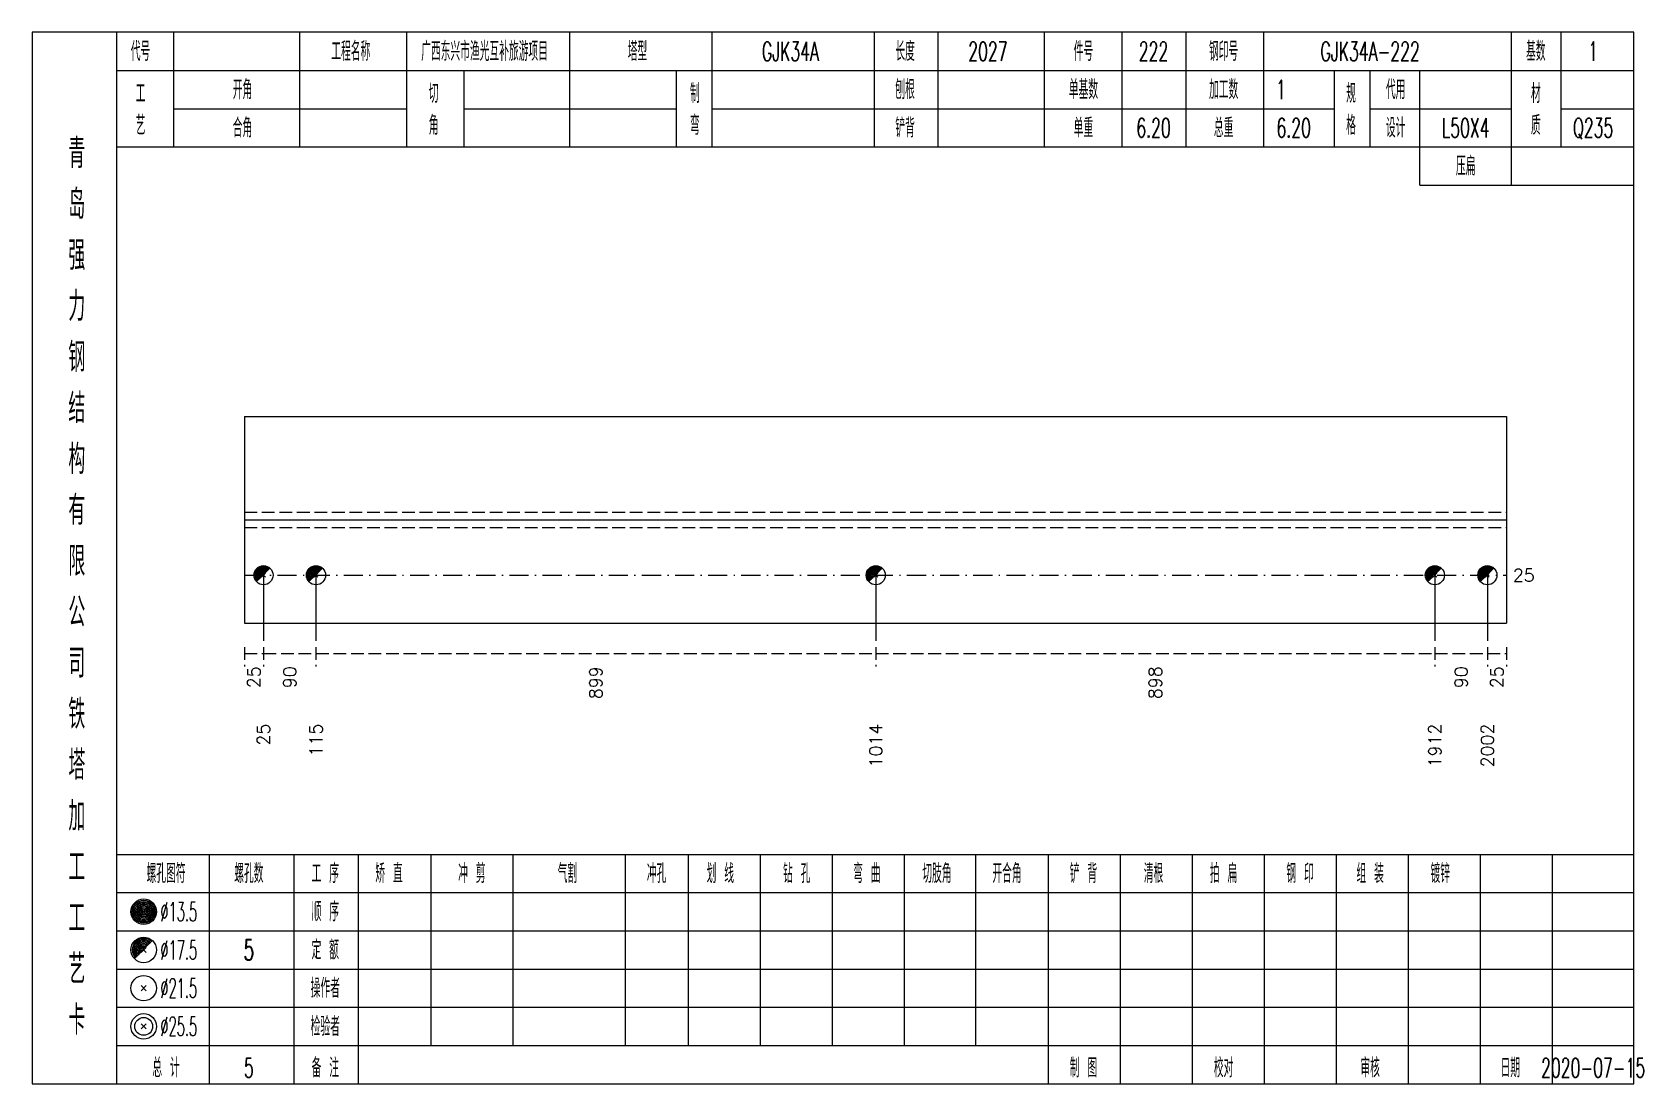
# Model space of a CAD drawing. Extents: x 0 to 2606, y -377 to 6479.
# Drawn here: x 2091.2 to 2344.1, y 6125 to 6290 of the extents above; entities that cross this region are included whole.
import ezdxf
from ezdxf.enums import TextEntityAlignment as Align

# ---------------------------------------------------------------- set-up
doc = ezdxf.new("R2010")
doc.units = 0
doc.header["$MEASUREMENT"] = 0
doc.linetypes.add('一点画线', pattern=[5.2, 3, -1, 0.2, -1])
doc.linetypes.add('虚线', pattern=[2.75, 2, -0.75])
doc.layers.get('0').update_dxf_attribs({"linetype": 'CONTINUOUS', "lineweight": 25})
doc.layers.add('1', color=7, linetype='CONTINUOUS', lineweight=25)
doc.layers.add('4', color=7, linetype='CONTINUOUS', lineweight=25)
doc.styles.get("Standard").update_dxf_attribs({"font": 'simplex.shx', "width": 0.7, "height": 3, "bigfont": 'gbhzfs.shx'})

msp = doc.modelspace()

# ---------------------------------------------------------------- texts
at = {"color": 7, "linetype": 'Continuous', "lineweight": 13}
msp.add_text('25', height=2, dxfattribs=at).set_placement((2323.6, 6204.8), align=Align.MIDDLE_LEFT)
at = {"color": 8, "linetype": 'Continuous', "lineweight": 9}
for s, p in [('25', (2126, 6190.5)), ('90', (2131.62, 6190.5)), ('899', (2179.67, 6190.5)), ('898', (2267.48, 6190.5)), ('90', (2315.48, 6190.5)), ('25', (2321.1, 6190.5))]:
    msp.add_text(s, height=2, rotation=90, dxfattribs=at).set_placement(p, align=Align.MIDDLE_RIGHT)
at = {"layer": '1', "color": 7, "linetype": 'Continuous', "lineweight": 13}
for s, p in [('25', (2127.5, 6181.5)), ('115', (2135.74, 6181.5)), ('1014', (2223.6, 6181.5)), ('1912', (2311.36, 6181.5)), ('2002', (2319.6, 6181.5))]:
    msp.add_text(s, height=2, rotation=90, dxfattribs=at).set_placement(p, align=Align.MIDDLE_RIGHT)
at = {"layer": '4', "color": 1, "linetype": 'Continuous', "lineweight": 13}
for s, height, width, p in [('代号', 3, 0.6, (2108.2, 6287)), ('工程名称', 3, 0.6, (2141.2, 6287)), ('广西东兴市渔光互补旅游项目', 3, 0.6, (2162.2, 6287)), ('塔型', 3, 0.6, (2186.2, 6287)), ('GJK34A', 3, 0.6, (2210.2, 6287)), ('长度', 3, 0.6, (2228.2, 6287)), ('2027', 3, 0.6, (2241.2, 6287)), ('件号', 3, 0.6, (2256.2, 6287)), ('222', 3, 0.6, (2267.2, 6287)), ('钢印号', 3, 0.6, (2278.2, 6287)), ('GJK34A-222', 3, 0.6, (2301.2, 6287)), ('基数', 3, 0.6, (2327.2, 6287)), ('1', 3, 0.6, (2336.2, 6287)), ('工', 3, 0.6, (2108.2, 6280.4)), ('开角', 3, 0.6, (2124.2, 6281)), ('切', 3, 0.6, (2154.2, 6280.4)), ('制', 3, 0.6, (2195.2, 6280.4)), ('刨根', 3, 0.6, (2228.2, 6281)), ('单基数', 3, 0.6, (2256.2, 6281)), ('加工数', 3, 0.6, (2278.2, 6281)), ('1', 3, 0.6, (2287.2, 6281)), ('规', 3, 0.6, (2298.2, 6280.4)), ('代用', 3, 0.6, (2305.2, 6281)), ('材', 3, 0.6, (2327.2, 6280.4)), ('艺', 3, 0.6, (2108.2, 6275.4)), ('合角', 3, 0.6, (2124.2, 6275)), ('角', 3, 0.6, (2154.2, 6275.4)), ('弯', 3, 0.6, (2195.2, 6275.4)), ('铲背', 3, 0.6, (2228.2, 6275)), ('单重', 3, 0.6, (2256.2, 6275)), ('6.20', 3, 0.6, (2267.2, 6275)), ('总重', 3, 0.6, (2278.2, 6275)), ('6.20', 3, 0.6, (2289.2, 6275)), ('格', 3, 0.6, (2298.2, 6275.4)), ('设计', 3, 0.6, (2305.2, 6275)), ('L50X4', 3, 0.6, (2316.2, 6275)), ('质', 3, 0.6, (2327.2, 6275.4)), ('Q235', 3, 0.6, (2336.2, 6275)), ('青', 4.6, 0.8, (2098.2, 6271)), ('压扁', 3, 0.6, (2316.2, 6269)), ('岛', 4.6, 0.8, (2098.2, 6263)), ('强', 4.6, 0.8, (2098.2, 6255)), ('力', 4.6, 0.8, (2098.2, 6247)), ('钢', 4.6, 0.8, (2098.2, 6239)), ('结', 4.6, 0.8, (2098.2, 6231)), ('构', 4.6, 0.8, (2098.2, 6223)), ('有', 4.6, 0.8, (2098.2, 6215)), ('限', 4.6, 0.8, (2098.2, 6207)), ('公', 4.6, 0.8, (2098.2, 6199)), ('司', 4.6, 0.8, (2098.2, 6191)), ('铁', 4.6, 0.8, (2098.2, 6183)), ('塔', 4.6, 0.8, (2098.2, 6175)), ('加', 4.6, 0.8, (2098.2, 6167)), ('工', 4.6, 0.8, (2098.2, 6159)), ('螺孔图符', 3, 0.6, (2112.2, 6158)), ('螺孔数', 3, 0.6, (2125.2, 6158)), ('工 序', 3, 0.6, (2137.2, 6158)), ('矫 直', 3, 0.6, (2147.2, 6158)), ('冲 剪', 3, 0.6, (2160.2, 6158)), ('气割', 3, 0.6, (2175.2, 6158)), ('冲孔', 3, 0.6, (2189.2, 6158)), ('划 线', 3, 0.6, (2199.2, 6158)), ('钻 孔', 3, 0.6, (2211.2, 6158)), ('弯 曲', 3, 0.6, (2222.2, 6158)), ('切肢角', 3, 0.6, (2233.2, 6158)), ('开合角', 3, 0.6, (2244.2, 6158)), ('铲 背', 3, 0.6, (2256.2, 6158)), ('清根', 3, 0.6, (2267.2, 6158)), ('拍 扁', 3, 0.6, (2278.2, 6158)), ('钢 印', 3, 0.6, (2290.2, 6158)), ('组 装', 3, 0.6, (2301.2, 6158)), ('镀锌', 3, 0.6, (2312.2, 6158)), ('工', 4.6, 0.8, (2098.2, 6151)), ('%%C13.5', 3, 0.5, (2114.2, 6152)), ('顺 序', 3, 0.6, (2137.2, 6152)), ('%%C17.5', 3, 0.5, (2114.2, 6146)), ('5', 3.2, 0.6, (2125.2, 6146)), ('定 额', 3, 0.6, (2137.2, 6146)), ('艺', 4.6, 0.8, (2098.2, 6143)), ('操作者', 3, 0.6, (2137.2, 6140)), ('%%C21.5', 3, 0.5, (2114.2, 6140)), ('卡', 4.6, 0.8, (2098.2, 6135)), ('%%C25.5', 3, 0.5, (2114.2, 6134)), ('检验者', 3, 0.6, (2137.2, 6134)), ('总 计', 3, 0.6, (2112.2, 6127.5)), ('5', 3, 0.6, (2125.2, 6127.5)), ('备 注', 3, 0.6, (2137.2, 6127.5)), ('制 图', 3, 0.6, (2256.2, 6127.5)), ('校对', 3, 0.6, (2278.2, 6127.5)), ('审核', 3, 0.6, (2301.2, 6127.5)), ('日期', 3, 0.6, (2323.2, 6127.5)), ('2020-07-15', 3, 0.6, (2336.2, 6127.5))]:
    msp.add_text(s, height=height, dxfattribs=dict(at, width=width)).set_placement(p, align=Align.MIDDLE_CENTER)

# ---------------------------------------------------------------- linework, layer by layer
at = {"color": 7, "linetype": 'Continuous', "lineweight": 18}
for p, q in [((2124.5, 6229.7), (2124.5, 6197.3)), ((2124.5, 6229.7), (2322.6, 6229.7)), ((2322.6, 6229.7), (2322.6, 6197.3)), ((2124.5, 6213.5), (2322.6, 6213.5))]:
    msp.add_line(p, q, dxfattribs=at)
at = {"color": 1, "linetype": '虚线', "lineweight": 18}
for p, q in [((2124.5, 6214.7), (2322.6, 6214.7)), ((2124.5, 6212.3), (2322.6, 6212.3))]:
    msp.add_line(p, q, dxfattribs=at)
at = {"color": 3, "linetype": '一点画线', "lineweight": 13}
msp.add_line((2124.5, 6204.8), (2322.6, 6204.8), dxfattribs=at)
at = {"color": 7, "linetype": 'Continuous', "lineweight": 13}
for p, q in [((2127.5, 6204.8), (2127.5, 6194.5)), ((2135.74, 6204.8), (2135.74, 6194.5)), ((2223.6, 6204.8), (2223.6, 6194.5)), ((2311.36, 6204.8), (2311.36, 6194.5)), ((2319.6, 6204.8), (2319.6, 6194.5))]:
    msp.add_line(p, q, dxfattribs=at)
at = {"color": 8, "linetype": '虚线', "lineweight": 9}
for p, q in [((2124.5, 6193.5), (2124.5, 6190.5)), ((2124.5, 6192.5), (2127.5, 6192.5)), ((2127.5, 6193.5), (2127.5, 6190.5)), ((2127.5, 6193.5), (2127.5, 6190.5)), ((2127.5, 6192.5), (2135.74, 6192.5)), ((2135.74, 6193.5), (2135.74, 6190.5)), ((2135.74, 6193.5), (2135.74, 6190.5)), ((2135.74, 6192.5), (2223.6, 6192.5)), ((2223.6, 6193.5), (2223.6, 6190.5)), ((2223.6, 6193.5), (2223.6, 6190.5)), ((2223.6, 6192.5), (2311.36, 6192.5)), ((2311.36, 6193.5), (2311.36, 6190.5)), ((2311.36, 6193.5), (2311.36, 6190.5)), ((2311.36, 6192.5), (2319.6, 6192.5)), ((2319.6, 6193.5), (2319.6, 6190.5)), ((2319.6, 6193.5), (2319.6, 6190.5)), ((2319.6, 6192.5), (2322.6, 6192.5)), ((2322.6, 6193.5), (2322.6, 6190.5))]:
    msp.add_line(p, q, dxfattribs=at)
at = {"layer": '1', "color": 7, "linetype": 'Continuous', "lineweight": 0}
for p, q in [((2127.2, 6204.5), (2127.8, 6205.1)), ((2127.2, 6205.1), (2127.8, 6204.5)), ((2135.44, 6204.5), (2136.04, 6205.1)), ((2135.44, 6205.1), (2136.04, 6204.5)), ((2223.3, 6204.5), (2223.9, 6205.1)), ((2223.3, 6205.1), (2223.9, 6204.5)), ((2311.06, 6204.5), (2311.66, 6205.1)), ((2311.06, 6205.1), (2311.66, 6204.5)), ((2319.3, 6204.5), (2319.9, 6205.1)), ((2319.3, 6205.1), (2319.9, 6204.5))]:
    msp.add_line(p, q, dxfattribs=at)
at = {"layer": '1', "color": 7, "linetype": 'Continuous', "lineweight": 18}
msp.add_line((2124.5, 6197.3), (2322.6, 6197.3), dxfattribs=at)
at = {"layer": '1', "color": 7, "linetype": 'Continuous', "lineweight": 13}
for centre in [(2127.5, 6204.8), (2135.74, 6204.8), (2223.6, 6204.8), (2311.36, 6204.8), (2319.6, 6204.8)]:
    msp.add_circle(centre, 1.5, dxfattribs=at)
for centre, radius in [((2127.5, 6204.8), 1.35), ((2127.5, 6204.8), 1.2), ((2127.5, 6204.8), 1.05), ((2127.5, 6204.8), 0.9), ((2127.5, 6204.8), 0.75), ((2127.5, 6204.8), 0.6), ((2127.5, 6204.8), 0.45), ((2127.5, 6204.8), 0.3), ((2127.5, 6204.8), 0.15), ((2135.74, 6204.8), 1.35), ((2135.74, 6204.8), 1.2), ((2135.74, 6204.8), 1.05), ((2135.74, 6204.8), 0.9), ((2135.74, 6204.8), 0.75), ((2135.74, 6204.8), 0.6), ((2135.74, 6204.8), 0.45), ((2135.74, 6204.8), 0.3), ((2135.74, 6204.8), 0.15), ((2223.6, 6204.8), 1.35), ((2223.6, 6204.8), 1.2), ((2223.6, 6204.8), 1.05), ((2223.6, 6204.8), 0.9), ((2223.6, 6204.8), 0.75), ((2223.6, 6204.8), 0.6), ((2223.6, 6204.8), 0.45), ((2223.6, 6204.8), 0.3), ((2223.6, 6204.8), 0.15), ((2311.36, 6204.8), 1.35), ((2311.36, 6204.8), 1.2), ((2311.36, 6204.8), 1.05), ((2311.36, 6204.8), 0.9), ((2311.36, 6204.8), 0.75), ((2311.36, 6204.8), 0.6), ((2311.36, 6204.8), 0.45), ((2311.36, 6204.8), 0.3), ((2311.36, 6204.8), 0.15), ((2319.6, 6204.8), 1.35), ((2319.6, 6204.8), 1.2), ((2319.6, 6204.8), 1.05), ((2319.6, 6204.8), 0.9), ((2319.6, 6204.8), 0.75), ((2319.6, 6204.8), 0.6), ((2319.6, 6204.8), 0.45), ((2319.6, 6204.8), 0.3), ((2319.6, 6204.8), 0.15)]:
    msp.add_arc(centre, radius, 45, 225, dxfattribs=at)
at = {"layer": '4', "color": 1, "linetype": 'Continuous', "lineweight": 18}
for p, q in [((2104.5, 6125), (2104.5, 6290)), ((2113.4, 6272), (2113.4, 6290)), ((2133.2, 6272), (2133.2, 6290)), ((2150, 6272), (2150, 6290)), ((2175.6, 6272), (2175.6, 6290)), ((2197.9, 6272), (2197.9, 6290)), ((2223.4, 6272), (2223.4, 6290)), ((2233.4, 6272), (2233.4, 6290)), ((2250.1, 6272), (2250.1, 6290)), ((2262.3, 6272), (2262.3, 6290)), ((2272.3, 6272), (2272.3, 6290)), ((2284.5, 6272), (2284.5, 6290)), ((2323.4, 6266), (2323.4, 6290)), ((2331.2, 6272), (2331.2, 6290)), ((2104.5, 6284), (2342.6, 6284)), ((2159, 6272), (2159, 6284)), ((2192.3, 6272), (2192.3, 6284)), ((2295.6, 6272), (2295.6, 6284)), ((2301.2, 6272), (2301.2, 6284)), ((2309, 6266), (2309, 6284)), ((2113.4, 6278), (2150, 6278)), ((2159, 6278), (2192.3, 6278)), ((2197.9, 6278), (2295.6, 6278)), ((2301.2, 6278), (2323.4, 6278)), ((2331.2, 6278), (2342.6, 6278)), ((2104.5, 6272), (2342.6, 6272)), ((2309, 6266), (2342.6, 6266)), ((2104.5, 6161), (2342.6, 6161)), ((2119, 6125), (2119, 6161)), ((2132.3, 6125), (2132.3, 6161)), ((2142.4, 6125), (2142.4, 6161)), ((2153.8, 6131), (2153.8, 6161)), ((2166.7, 6131), (2166.7, 6161)), ((2184.3, 6131), (2184.3, 6161)), ((2194.2, 6131), (2194.2, 6161)), ((2205.5, 6131), (2205.5, 6161)), ((2216.8, 6131), (2216.8, 6161)), ((2228.1, 6131), (2228.1, 6161)), ((2239.3, 6131), (2239.3, 6161)), ((2250.7, 6131), (2250.7, 6161)), ((2262, 6131), (2262, 6161)), ((2273.3, 6131), (2273.3, 6161)), ((2284.6, 6131), (2284.6, 6161)), ((2295.9, 6131), (2295.9, 6161)), ((2307.2, 6131), (2307.2, 6161)), ((2318.5, 6131), (2318.5, 6161)), ((2329.8, 6131), (2329.8, 6161)), ((2104.5, 6155), (2342.6, 6155)), ((2104.5, 6149), (2342.6, 6149)), ((2104.5, 6143), (2342.6, 6143)), ((2104.5, 6137), (2342.6, 6137)), ((2104.5, 6131), (2342.6, 6131)), ((2250.7, 6125), (2250.7, 6131)), ((2262, 6125), (2262, 6131)), ((2273.3, 6125), (2273.3, 6131)), ((2284.6, 6125), (2284.6, 6131)), ((2295.9, 6125), (2295.9, 6131)), ((2307.2, 6125), (2307.2, 6131)), ((2318.5, 6125), (2318.5, 6131)), ((2329.8, 6125), (2329.8, 6131))]:
    msp.add_line(p, q, dxfattribs=at)
at = {"layer": '4', "color": 7, "linetype": 'Continuous', "lineweight": 13}
for p, q in [((2108.5, 6151.8), (2108.9, 6152.2)), ((2108.9, 6151.8), (2108.5, 6152.2)), ((2108.3, 6139.6), (2109.1, 6140.4)), ((2109.1, 6139.6), (2108.3, 6140.4)), ((2108.3, 6133.6), (2109.1, 6134.4)), ((2109.1, 6133.6), (2108.3, 6134.4))]:
    msp.add_line(p, q, dxfattribs=at)
at = {"layer": '4', "color": 7, "linetype": 'Continuous', "lineweight": 0}
for p, q in [((2108.3, 6145.6), (2109.1, 6146.4)), ((2108.3, 6146.4), (2109.1, 6145.6))]:
    msp.add_line(p, q, dxfattribs=at)
at = {"layer": '4', "color": 1, "linetype": 'Continuous', "lineweight": 18}
msp.add_lwpolyline([(2091.2, 6290), (2091.2, 6125), (2342.6, 6125), (2342.6, 6290)], close=True, dxfattribs=at)
at = {"layer": '4', "color": 7, "linetype": 'Continuous', "lineweight": 13}
for centre, radius in [((2108.7, 6152), 2), ((2108.7, 6152), 1.8), ((2108.7, 6152), 1.6), ((2108.7, 6152), 1.4), ((2108.7, 6152), 1.2), ((2108.7, 6152), 1), ((2108.7, 6152), 0.8), ((2108.7, 6152), 0.6), ((2108.7, 6152), 0.4), ((2108.7, 6152), 0.2), ((2108.7, 6146), 2), ((2108.7, 6140), 2), ((2108.7, 6134), 2), ((2108.7, 6134), 1.4)]:
    msp.add_circle(centre, radius, dxfattribs=at)
for radius in [1.8, 1.6, 1.4, 1.2, 1, 0.8, 0.6, 0.4, 0.2]:
    msp.add_arc((2108.7, 6146), radius, 45, 225, dxfattribs=at)

msp.set_redraw_order([(e.dxf.handle, doc.entitydb.next_handle()) for e in msp.query("TEXT MTEXT ATTDEF DIMENSION ARC_DIMENSION")])  # texts and dimensions are drawn at this point

doc.saveas('drawing.dxf')
